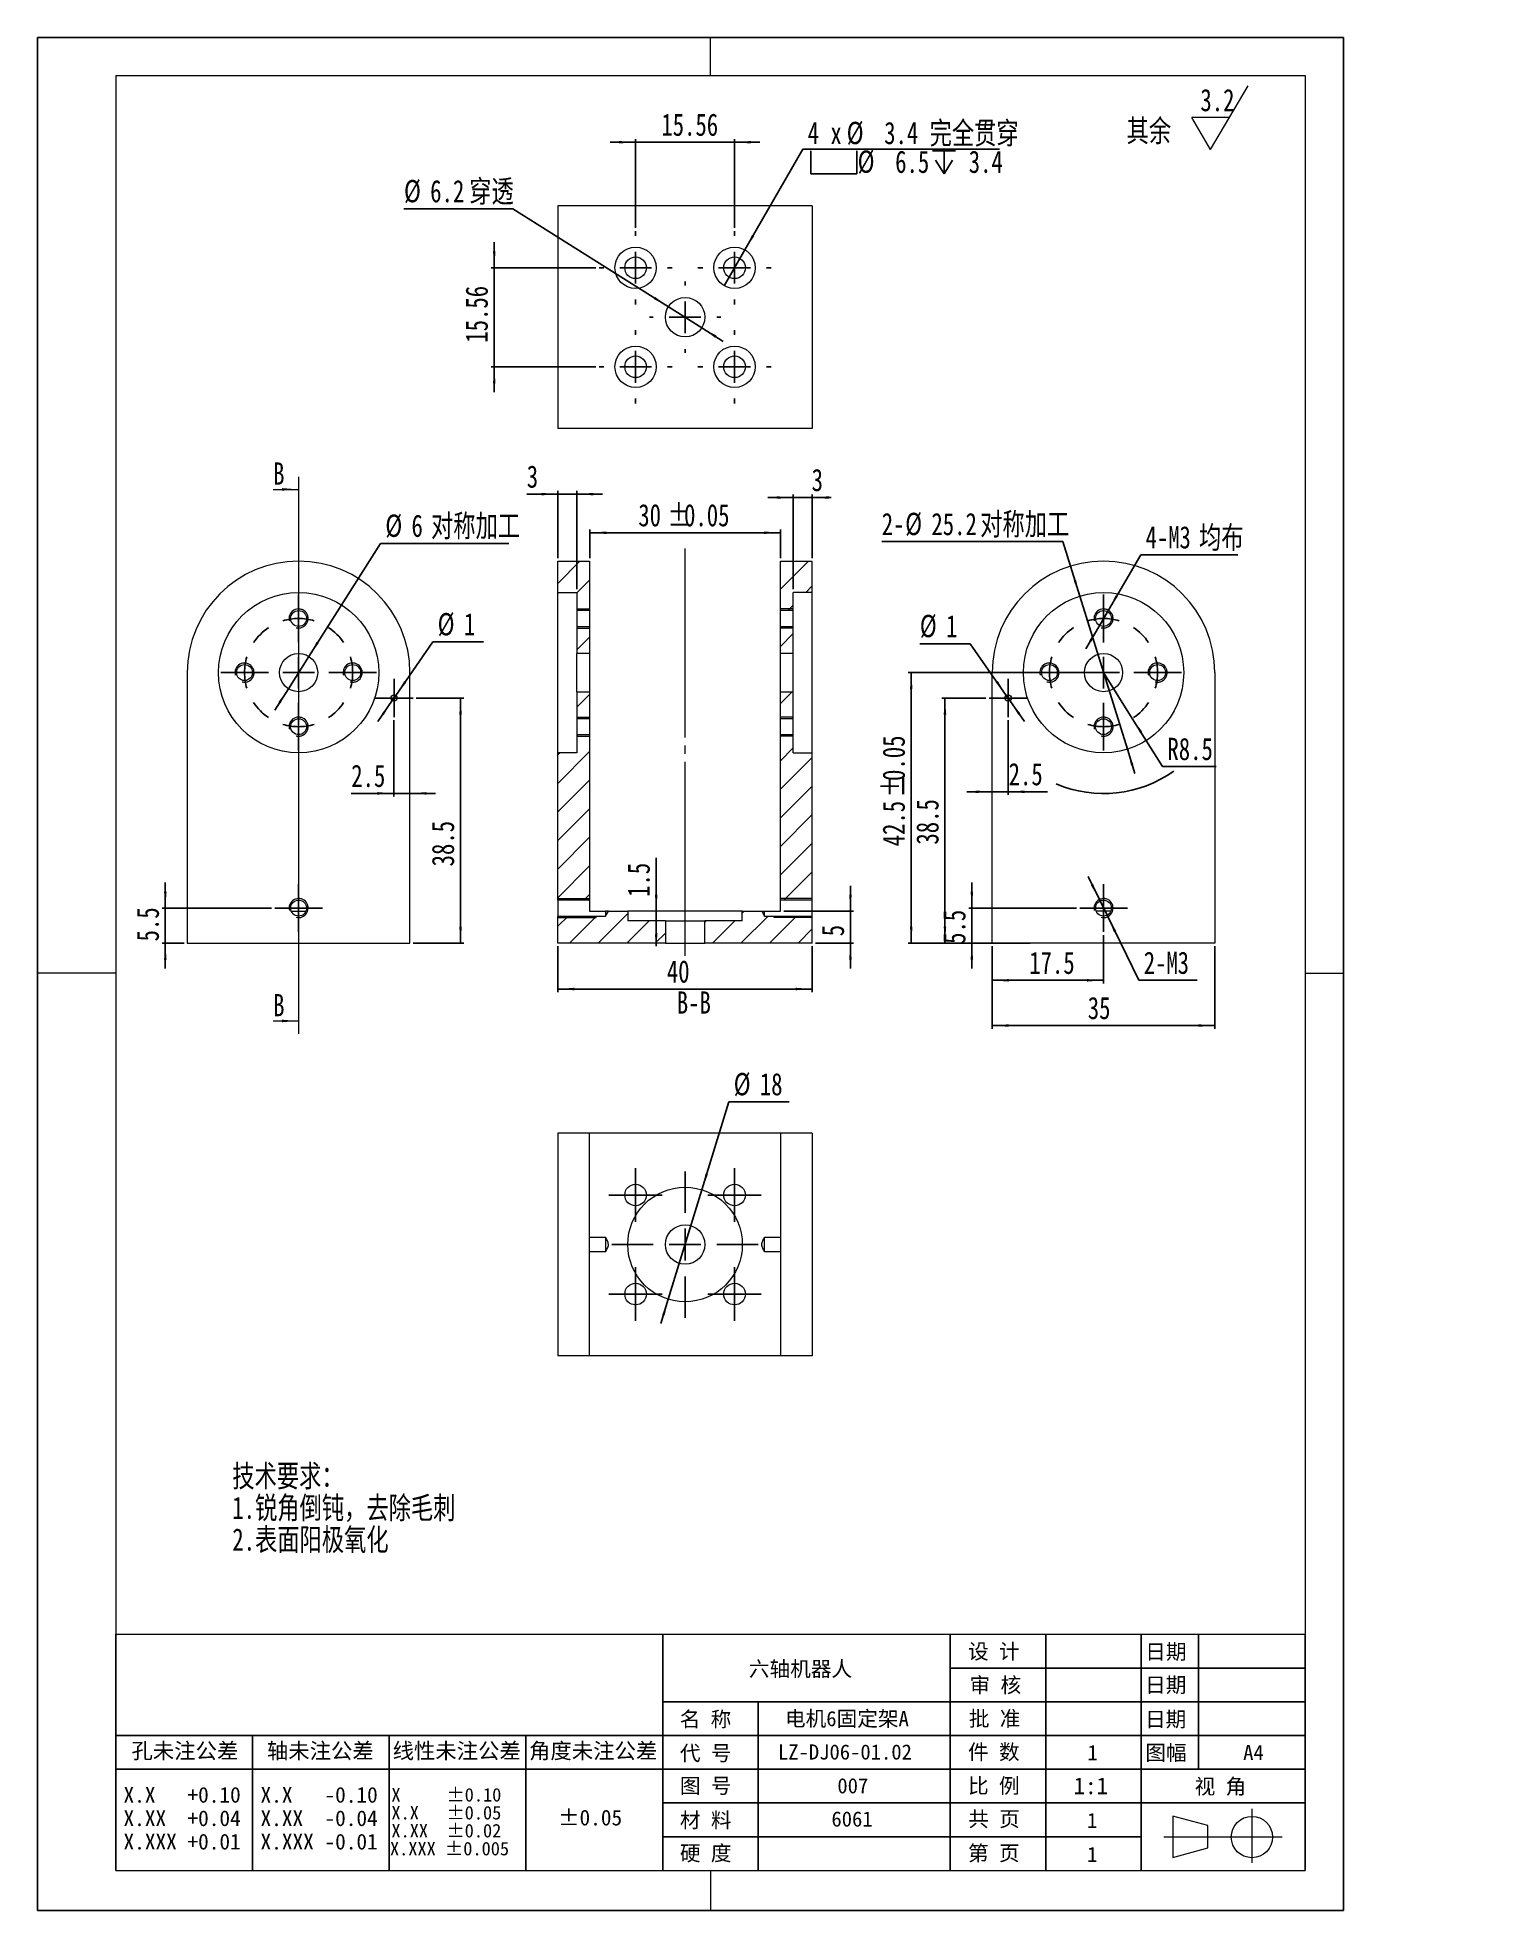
# Model space of a CAD drawing. Header units: millimetres. Extents: x 2 to 230, y 2 to 296.
import ezdxf

# ---------------------------------------------------------------- set-up
doc = ezdxf.new("R2010")
doc.units = ezdxf.units.MM
for name, pattern in [('SLD-中心线', [34.29, 30.48, -1.27, 1.27, -1.27]), ('SLD-实线', [0]), ('SLD-虚线', [1.905, 1.27, -0.635])]:
    doc.linetypes.add(name, pattern=pattern)
for name, color, linetype in [('FORMAT', 7, 'SLD-实线'), ('图框', 7, 'SLD-实线'), ('标注层', 96, 'SLD-实线')]:
    doc.layers.add(name, color=color, linetype=linetype)
doc.layers.add('粗实线', color=7, linetype='SLD-实线', lineweight=15)
doc.styles.add('SLDTEXTSTYLE0', font='HYSWLONGFANGSONG.TTF', dxfattribs={"bigfont": 'bigfont'})
doc.styles.add('SLDTEXTSTYLE1', font='SIMSUN.TTC')
doc.styles.add('SLDTEXTSTYLE2', font='SIMSUN.TTC', dxfattribs={"bigfont": 'bigfont'})
doc.styles.add('SLDTEXTSTYLE3', font='HYSWLONGFANGSONG.TTF')
doc.dimstyles.new('SLDDIMSTYLE0', dxfattribs={"dimtxt": 3.5, "dimasz": 2.6, "dimexe": 0, "dimexo": 0.0625, "dimgap": 0.875, "dimtad": 1, "dimdec": 3, "dimrnd": 1e-09, "dimzin": 12, "dimdsep": 46, "dimtxsty": 'SLDTEXTSTYLE3', "dimsah": 1, "dimcen": 0.09, "dimadec": 0, "dimazin": 3, "dimtfac": 1, "dimtdec": 3, "dimtmove": 0, "dimatfit": 0, "dimfxl": 0, "dimfrac": 2, "dimtolj": 1, "dimtzin": 12, "dimarcsym": 0})
doc.dimstyles.new('SLDDIMSTYLE1', dxfattribs={"dimtxt": 3.5, "dimasz": 2.6, "dimexe": 0, "dimexo": 0.0625, "dimgap": 0.875, "dimtad": 0, "dimtih": 1, "dimtoh": 1, "dimdec": 3, "dimrnd": 1e-09, "dimzin": 12, "dimdsep": 46, "dimtxsty": 'SLDTEXTSTYLE3', "dimsah": 1, "dimcen": 0, "dimadec": 0, "dimazin": 3, "dimtfac": 1, "dimtdec": 3, "dimtmove": 0, "dimatfit": 3, "dimfxl": 0, "dimfrac": 2, "dimtolj": 1, "dimtzin": 12, "dimarcsym": 0})
doc.dimstyles.new('SLDDIMSTYLE2', dxfattribs={"dimtxt": 3.5, "dimasz": 2.6, "dimexe": 0, "dimexo": 0.0625, "dimgap": 0.875, "dimtad": 0, "dimtih": 1, "dimtoh": 1, "dimdec": 3, "dimrnd": 1e-09, "dimzin": 12, "dimdsep": 46, "dimtxsty": 'SLDTEXTSTYLE3', "dimsah": 1, "dimcen": 0, "dimadec": 0, "dimazin": 3, "dimtfac": 1, "dimtdec": 3, "dimtmove": 0, "dimatfit": 3, "dimfxl": 0, "dimfrac": 2, "dimtolj": 1, "dimtzin": 12, "dimarcsym": 0})
doc.dimstyles.new('SLDDIMSTYLE3', dxfattribs={"dimtxt": 3.5, "dimasz": 2.6, "dimexe": 0, "dimexo": 0.0625, "dimgap": 0.875, "dimtad": 1, "dimdec": 3, "dimrnd": 1e-09, "dimzin": 12, "dimdsep": 46, "dimtxsty": 'SLDTEXTSTYLE3', "dimsah": 1, "dimcen": 0.09, "dimadec": 0, "dimazin": 3, "dimtfac": 1, "dimtdec": 3, "dimtofl": 0, "dimtmove": 0, "dimatfit": 3, "dimfxl": 0, "dimfrac": 2, "dimtolj": 1, "dimtzin": 12, "dimarcsym": 0})
doc.dimstyles.new('SLDDIMSTYLE4', dxfattribs={"dimtxt": 3.5, "dimasz": 2.6, "dimexe": 0, "dimexo": 0.0625, "dimgap": 0.875, "dimtad": 0, "dimtih": 1, "dimtoh": 1, "dimdec": 0, "dimrnd": 1e-09, "dimzin": 12, "dimdsep": 46, "dimtxsty": 'SLDTEXTSTYLE3', "dimblk1": 'NONE', "dimsah": 1, "dimcen": 0, "dimadec": 0, "dimazin": 3, "dimtfac": 1, "dimtdec": 3, "dimtmove": 0, "dimatfit": 3, "dimldrblk": 'NONE', "dimfxl": 0, "dimfrac": 2, "dimtolj": 1, "dimtzin": 12, "dimarcsym": 0})
doc.dimstyles.new('SLDDIMSTYLE5', dxfattribs={"dimtxt": 3.5, "dimasz": 2.6, "dimexe": 0, "dimexo": 0.0625, "dimgap": 0.875, "dimtad": 1, "dimrnd": 1e-09, "dimzin": 12, "dimdsep": 46, "dimtxsty": 'SLDTEXTSTYLE3', "dimsah": 1, "dimcen": 0.09, "dimadec": 0, "dimazin": 3, "dimtfac": 1, "dimtmove": 0, "dimatfit": 0, "dimfxl": 0, "dimfrac": 2, "dimtolj": 1, "dimtzin": 12, "dimarcsym": 0})
doc.dimstyles.new('SLDDIMSTYLE6', dxfattribs={"dimtxt": 3.5, "dimasz": 2.6, "dimexe": 0, "dimexo": 0.0625, "dimgap": 0.875, "dimtad": 0, "dimtih": 1, "dimtoh": 1, "dimdec": 3, "dimrnd": 1e-09, "dimzin": 12, "dimdsep": 46, "dimtxsty": 'SLDTEXTSTYLE3', "dimsah": 1, "dimcen": 0, "dimadec": 0, "dimazin": 3, "dimtfac": 1, "dimtdec": 3, "dimtmove": 0, "dimatfit": 3, "dimfxl": 0, "dimfrac": 2, "dimtolj": 1, "dimtzin": 12, "dimarcsym": 0})
doc.dimstyles.new('SLDDIMSTYLE7', dxfattribs={"dimtxt": 3.5, "dimasz": 2.6, "dimexe": 0, "dimexo": 0.0625, "dimgap": 0.875, "dimtad": 0, "dimtih": 1, "dimtoh": 1, "dimdec": 3, "dimrnd": 1e-09, "dimzin": 12, "dimdsep": 46, "dimtxsty": 'SLDTEXTSTYLE3', "dimsah": 1, "dimcen": 0, "dimadec": 0, "dimazin": 3, "dimtfac": 1, "dimtdec": 3, "dimtofl": 0, "dimtmove": 0, "dimatfit": 3, "dimfxl": 0, "dimfrac": 2, "dimtolj": 1, "dimtzin": 12, "dimarcsym": 0})

msp = doc.modelspace()

# ---------------------------------------------------------------- texts
at = {"color": 7, "linetype": 'Continuous', "lineweight": 0}
for s, insert, char_height, attachment_point, style in [('\\M+191B4\\M+1975D', (173.7145, 282.9021), 3.5, 1, 'SLDTEXTSTYLE0'), ('\\M+1985A轴\\M+18AF7\\M+18AED\\M+1906C', (122.4476, 40.6651), 2.38125, 2, 'SLDTEXTSTYLE2'), ('电\\M+18AF76\\M+18CC5\\M+192E8\\M+189CBA', (129.7471, 32.8475), 2.38125, 2, 'SLDTEXTSTYLE2'), ('LZ-DJ06-01.02', (129.437, 27.6058), 2.38125, 2, 'SLDTEXTSTYLE1'), ('1', (168.3701, 27.4994), 2.3813, 2, 'SLDTEXTSTYLE1'), ('007', (130.6772, 22.2983), 2.38125, 2, 'SLDTEXTSTYLE1'), ('6061', (130.5532, 17.0718), 2.38125, 2, 'SLDTEXTSTYLE1')]:
    msp.add_mtext(s, dxfattribs=dict(at, insert=insert, char_height=char_height, attachment_point=attachment_point, style=style))
at = {"color": 7, "linetype": 'Continuous', "char_height": 3.5, "attachment_point": 1, "style": 'SLDTEXTSTYLE3'}
for insert in [(39.5546, 229.026), (39.5546, 145.5041)]:
    msp.add_mtext('B', dxfattribs=dict(at, insert=insert))
at = {"layer": 'FORMAT', "attachment_point": 2}
for s, insert, char_height, style in [('设 计', (152.8441, 43.4064), 2.38125, 'SLDTEXTSTYLE2'), ('\\M+193FA\\M+18AFA', (179.8956, 43.3594), 2.38125, 'SLDTEXTSTYLE2'), ('审 \\M+18A6A', (153.0811, 38.1245), 2.38125, 'SLDTEXTSTYLE2'), ('\\M+193FA\\M+18AFA', (179.8682, 38.1432), 2.38125, 'SLDTEXTSTYLE2'), ('\\M+196BC \\M+18FCC', (107.5225, 32.7564), 2.38125, 'SLDTEXTSTYLE2'), ('\\M+194E1 \\M+18F79', (152.9665, 32.8475), 2.38125, 'SLDTEXTSTYLE2'), ('\\M+193FA\\M+18AFA', (179.8518, 32.751), 2.38125, 'SLDTEXTSTYLE2'), ('\\M+18D45\\M+196A2\\M+1928D\\M+18CF6\\M+18DB7', (25.6761, 27.8303), 2.4625, 'SLDTEXTSTYLE2'), ('轴\\M+196A2\\M+1928D\\M+18CF6\\M+18DB7', (46.9723, 27.8303), 2.4625, 'SLDTEXTSTYLE2'), ('线\\M+190AB\\M+196A2\\M+1928D\\M+18CF6\\M+18DB7', (68.409, 27.8303), 2.4625, 'SLDTEXTSTYLE2'), ('\\M+18A70\\M+19378\\M+196A2\\M+1928D\\M+18CF6\\M+18DB7', (89.8592, 27.8303), 2.4625, 'SLDTEXTSTYLE2'), ('\\M+191E3 \\M+18D86', (107.5525, 27.432), 2.38125, 'SLDTEXTSTYLE2'), ('\\M+18C8F \\M+19094', (152.8441, 27.6058), 2.38125, 'SLDTEXTSTYLE2'), ('图\\M+1959D', (179.9105, 27.4994), 2.38125, 'SLDTEXTSTYLE2'), ('A4', (193.6594, 27.525), 2.38125, 'SLDTEXTSTYLE1'), ('图 \\M+18D86', (107.5525, 22.2983), 2.38125, 'SLDTEXTSTYLE2'), ('\\M+194E4 \\M+197E1', (152.8441, 22.2983), 2.38125, 'SLDTEXTSTYLE2'), ('1:1', (168.0912, 22.4195), 2.64583, 'SLDTEXTSTYLE1'), ('视 \\M+18A70', (188.4613, 22.1909), 2.38125, 'SLDTEXTSTYLE2'), ('±0.05', (89.3904, 17.3378), 2.4625, 'SLDTEXTSTYLE1'), ('\\M+18DDE \\M+197BF', (107.5525, 16.9086), 2.38125, 'SLDTEXTSTYLE2'), ('\\M+18BA4 页', (152.8825, 17.0718), 2.38125, 'SLDTEXTSTYLE2'), ('1', (168.2978, 16.8438), 2.3813, 'SLDTEXTSTYLE1'), ('\\M+18D64 \\M+19378', (107.5525, 11.7136), 2.38125, 'SLDTEXTSTYLE2'), ('\\M+191E6 页', (152.8441, 11.7136), 2.38125, 'SLDTEXTSTYLE2'), ('1', (168.3131, 11.5161), 2.3813, 'SLDTEXTSTYLE1')]:
    msp.add_mtext(s, dxfattribs=dict(at, insert=insert, char_height=char_height, style=style))
at = {"layer": '标注层', "insert": (105.6883, 145.9143), "char_height": 3.5, "attachment_point": 2, "style": 'SLDTEXTSTYLE3'}
msp.add_mtext('B-B', dxfattribs=at)

# ---------------------------------------------------------------- blocks, each defined once
blk = doc.blocks.new('SW_NOTE_0')
at = {"color": 0, "linetype": 'Continuous', "lineweight": 0, "char_height": 3.5, "attachment_point": 1, "style": 'SLDTEXTSTYLE0'}
for s, insert in [('\\M+18B5A术\\M+19776\\M+18B81\\M+18146', (0, 4.51)), ('1.锐\\M+18A70\\M+1937C钝\\M+18143\\M+18B8E\\M+18F9C\\M+196D1\\M+18E68', (0, -0.49)), ('2.\\M+1955C\\M+196CA阳极氧\\M+189BB', (0, -5.49))]:
    blk.add_mtext(s, dxfattribs=dict(at, insert=insert))
blk = doc.blocks.new('SW_NOTE_1')
at = {"layer": 'FORMAT', "color": 0, "char_height": 2.4625, "attachment_point": 2, "style": 'SLDTEXTSTYLE1'}
for s, insert in [('X.X   +0.10', (7.62, 2.87)), ('X.XX  +0.04', (7.62, -0.81)), ('X.XXX +0.01', (7.62, -4.49))]:
    blk.add_mtext(s, dxfattribs=dict(at, insert=insert))
blk = doc.blocks.new('SW_NOTE_2')
at = {"layer": 'FORMAT', "color": 0, "char_height": 2.4625, "attachment_point": 2, "style": 'SLDTEXTSTYLE1'}
for s, insert in [('X.X   -0.10', (7.62, 2.87)), ('X.XX  -0.04', (7.62, -0.81)), ('X.XXX -0.01', (7.62, -4.49))]:
    blk.add_mtext(s, dxfattribs=dict(at, insert=insert))
blk = doc.blocks.new('SW_NOTE_3')
at = {"layer": 'FORMAT', "color": 0, "char_height": 2.1167, "attachment_point": 2, "style": 'SLDTEXTSTYLE1'}
for s, insert in [('X     ±0.10', (7.18, 2.46)), ('X.X   ±0.05', (7.18, -0.36)), (' X.XXX ±0.005', (6.96, -6)), ('X.XX  ±0.02', (7.18, -3.18))]:
    blk.add_mtext(s, dxfattribs=dict(at, insert=insert))
blk = doc.blocks.new('SW_SFSYMBOL_0')
at = {"color": 0, "linetype": 'SLD-实线', "lineweight": 0}
for p, q in [((1.61, -5), (7.51, 5)), ((1.61, -5), (-1.34, 0)), ((4.56, 0), (-1.34, 0))]:
    blk.add_line(p, q, dxfattribs=at)
at = {"color": 0, "linetype": 'Continuous', "lineweight": 0, "insert": (0, 4.51), "char_height": 3.5, "attachment_point": 1, "style": 'SLDTEXTSTYLE3'}
blk.add_mtext('3.2', dxfattribs=at)
blk = doc.blocks.new('_D')
at = {"layer": '标注层'}
for p, q in [((22.6, 159.01), (22.6, 163.01)), ((39.3, 159.01), (22.1, 159.01)), ((22.6, 153.51), (22.6, 159.01)), ((25.55, 153.51), (22.1, 153.51)), ((22.6, 153.51), (22.6, 149.51))]:
    blk.add_line(p, q, dxfattribs=at)
for points in [[(22.6, 159.01), (22.8, 161.61), (22.4, 161.61)], [(22.6, 153.51), (22.4, 150.91), (22.8, 150.91)]]:
    blk.add_solid(points, dxfattribs=at)
at = {"layer": '标注层', "insert": (18.09, 153.77, 0.1), "char_height": 3.5, "attachment_point": 1, "rotation": 90, "style": 'SLDTEXTSTYLE3'}
blk.add_mtext('5.5', dxfattribs=at)
blk = doc.blocks.new('_D_1')
at = {"layer": '标注层'}
for p, q in [((45.16, 198.54), (56.44, 216.31)), ((56.44, 216.31), (76.61, 216.31)), ((41.95, 193.48), (45.16, 198.54)), ((41.95, 193.48), (39.8, 190.1))]:
    blk.add_line(p, q, dxfattribs=at)
for points in [[(45.16, 198.54), (46.72, 200.63), (46.39, 200.84)], [(41.95, 193.48), (40.39, 191.39), (40.72, 191.17)]]:
    blk.add_solid(points, dxfattribs=at)
at = {"layer": '标注层', "char_height": 3.5, "attachment_point": 1}
for s, insert, style in [('%%c', (57.19, 220.84, 0.1), 'SLDTEXTSTYLE3'), ('6', (61.3, 220.83, 0.1), 'SLDTEXTSTYLE3'), ('对\\M+18FCC\\M+189C1\\M+18D48', (64.37, 220.83, 0.1), 'SLDTEXTSTYLE0')]:
    blk.add_mtext(s, dxfattribs=dict(at, insert=insert, style=style))
blk = doc.blocks.new('_D_2')
at = {"layer": '标注层'}
for p, q in [((58.84, 192.42), (64.66, 200.84)), ((64.66, 200.84), (72.6, 200.84)), ((58.27, 191.6), (55.99, 188.31)), ((58.27, 191.6), (58.84, 192.42))]:
    blk.add_line(p, q, dxfattribs=at)
for points in [[(58.84, 192.42), (60.48, 194.44), (60.15, 194.67)], [(58.27, 191.6), (56.63, 189.57), (56.95, 189.35)]]:
    blk.add_solid(points, dxfattribs=at)
at = {"layer": '标注层', "char_height": 3.5, "attachment_point": 1, "style": 'SLDTEXTSTYLE3'}
for s, insert in [('%%c', (65.41, 205.36, 0.1)), ('1', (69.53, 205.35, 0.1))]:
    blk.add_mtext(s, dxfattribs=dict(at, insert=insert))
blk = doc.blocks.new('_D_3')
at = {"layer": '标注层'}
for p, q in [((62.05, 192.01), (69.51, 192.01)), ((69.01, 192.01), (69.01, 153.51)), ((61.55, 153.51), (69.51, 153.51))]:
    blk.add_line(p, q, dxfattribs=at)
for points in [[(69.01, 192.01), (68.81, 189.41), (69.21, 189.41)], [(69.01, 153.51), (69.21, 156.11), (68.81, 156.11)]]:
    blk.add_solid(points, dxfattribs=at)
at = {"layer": '标注层', "insert": (64.49, 165.56, 0.1), "char_height": 3.5, "attachment_point": 1, "rotation": 90, "style": 'SLDTEXTSTYLE3'}
blk.add_mtext('38.5', dxfattribs=at)
blk = doc.blocks.new('_D_4')
at = {"layer": '标注层'}
for p, q in [((58.55, 188.51), (58.55, 176.53)), ((58.55, 177.03), (51.83, 177.03)), ((58.55, 177.03), (61.05, 177.03)), ((61.05, 177.03), (65.05, 177.03))]:
    blk.add_line(p, q, dxfattribs=at)
for points in [[(58.55, 177.03), (55.95, 177.23), (55.95, 176.83)], [(61.05, 177.03), (63.65, 176.83), (63.65, 177.23)]]:
    blk.add_solid(points, dxfattribs=at)
at = {"layer": '标注层', "insert": (51.83, 181.54, 0.1), "char_height": 3.5, "attachment_point": 1, "style": 'SLDTEXTSTYLE3'}
blk.add_mtext('2.5', dxfattribs=at)
blk = doc.blocks.new('SW_CENTERMARKSYMBOL_0')
at = {"layer": '标注层', "color": 0}
for p, q in [((-8.5, 11), (-8.5, 12.25)), ((-8.5, 5), (-8.5, 11)), ((-8.5, 8.5), (-8.5, 11)), ((-8.5, 8.5), (-8.5, 6)), ((-8.5, 6), (-8.5, 4.75)), ((-13.5, 0), (-19.5, 0)), ((-8.5, 0), (-11, 0)), ((-8.5, 0), (-8.5, 2.5)), ((-8.5, 0), (-8.5, -2.5)), ((-8.5, 0), (-6, 0)), ((-2.5, 0), (-3.75, 0)), ((-3.5, 0), (2.5, 0)), ((0, 0), (-2.5, 0)), ((0, 0), (2.5, 0)), ((2.5, 0), (3.75, 0)), ((-19.5, 0), (-20.75, 0)), ((-17, 0), (-19.5, 0)), ((-17, 0), (-14.5, 0)), ((-14.5, 0), (-13.25, 0)), ((-8.5, -6), (-8.5, -4.75)), ((-8.5, -5), (-8.5, -11)), ((-8.5, -8.5), (-8.5, -6)), ((-8.5, -8.5), (-8.5, -11)), ((-8.5, -11), (-8.5, -12.25))]:
    blk.add_line(p, q, dxfattribs=at)
for start, end in [(123.7034, 146.2966), (90, 106.8517), (73.1483, 90), (33.7034, 56.2966), (163.1483, 180), (0, 16.8517), (343.1483, 0), (180, 196.8517), (213.7034, 236.2966), (303.7034, 326.2966), (253.1483, 270), (270, 286.8517)]:
    blk.add_arc((-8.5, 0), 8.5, start, end, dxfattribs=at)
blk = doc.blocks.new('SW_CENTERMARKSYMBOL_1')
at = {"layer": '标注层', "color": 0}
for p, q in [((0, 2.5), (0, 3.75)), ((-2.5, 0), (-3.75, 0)), ((0, 0), (-2.5, 0)), ((0, 0), (0, 2.5)), ((0, 0), (0, -2.5)), ((0, 0), (2.5, 0)), ((2.5, 0), (3.75, 0)), ((0, -2.5), (0, -3.75))]:
    blk.add_line(p, q, dxfattribs=at)
blk = doc.blocks.new('SW_CENTERMARKSYMBOL_2')
at = {"layer": '标注层', "color": 0}
for p, q in [((0, 2.5), (0, 3)), ((-2.5, 0), (-3, 0)), ((0, 0), (-2.5, 0)), ((0, 0), (0, 2.5)), ((0, 0), (0, -2.5)), ((0, 0), (2.5, 0)), ((2.5, 0), (3, 0)), ((0, -2.5), (0, -3))]:
    blk.add_line(p, q, dxfattribs=at)
blk = doc.blocks.new('_D_5')
at = {"layer": '标注层'}
for p, q in [((84.31, 153.01), (84.31, 145.79)), ((124.31, 153.01), (124.31, 145.79)), ((84.31, 146.29), (124.31, 146.29))]:
    blk.add_line(p, q, dxfattribs=at)
for points in [[(84.31, 146.29), (86.91, 146.09), (86.91, 146.49)], [(124.31, 146.29), (121.71, 146.49), (121.71, 146.09)]]:
    blk.add_solid(points, dxfattribs=at)
at = {"layer": '标注层', "insert": (101.44, 150.8, 8.85), "char_height": 3.5, "attachment_point": 1, "style": 'SLDTEXTSTYLE3'}
blk.add_mtext('40', dxfattribs=at)
blk = doc.blocks.new('_D_6')
at = {"layer": '标注层'}
for p, q in [((99.77, 158.51), (99.77, 166.89)), ((99.77, 157.01), (99.77, 158.51)), ((99.77, 157.01), (99.77, 153.01))]:
    blk.add_line(p, q, dxfattribs=at)
for points in [[(99.77, 158.51), (99.97, 161.11), (99.57, 161.11)], [(99.77, 157.01), (99.57, 154.41), (99.97, 154.41)]]:
    blk.add_solid(points, dxfattribs=at)
at = {"layer": '标注层', "insert": (95.26, 160.76, 8.85), "char_height": 3.5, "attachment_point": 1, "rotation": 90, "style": 'SLDTEXTSTYLE3'}
blk.add_mtext('1.5', dxfattribs=at)
blk = doc.blocks.new('_D_7')
at = {"layer": '标注层'}
for p, q in [((89.31, 214.01), (89.31, 218.48)), ((89.31, 217.98), (119.31, 217.98)), ((119.31, 214.01), (119.31, 218.48))]:
    blk.add_line(p, q, dxfattribs=at)
for points in [[(89.31, 217.98), (91.91, 217.78), (91.91, 218.18)], [(119.31, 217.98), (116.71, 218.18), (116.71, 217.78)]]:
    blk.add_solid(points, dxfattribs=at)
at = {"layer": '标注层', "char_height": 3.5, "attachment_point": 1, "style": 'SLDTEXTSTYLE3'}
for s, insert in [('30', (96.95, 222.49, 8.85)), ('%%p', (101.55, 222.5, 8.85)), ('0.05', (104.15, 222.49, 8.85))]:
    blk.add_mtext(s, dxfattribs=dict(at, insert=insert))
blk = doc.blocks.new('_D_8')
at = {"layer": '标注层'}
for p, q in [((121.31, 209.11), (121.31, 224.01)), ((124.31, 214.01), (124.31, 224.01)), ((121.31, 223.51), (117.31, 223.51)), ((121.31, 223.51), (124.31, 223.51)), ((124.31, 223.51), (127.27, 223.51))]:
    blk.add_line(p, q, dxfattribs=at)
for points in [[(121.31, 223.51), (118.71, 223.71), (118.71, 223.31)], [(124.31, 223.51), (126.91, 223.31), (126.91, 223.71)]]:
    blk.add_solid(points, dxfattribs=at)
at = {"layer": '标注层', "insert": (124.2, 228.02, 8.85), "char_height": 3.5, "attachment_point": 1, "style": 'SLDTEXTSTYLE3'}
blk.add_mtext('3', dxfattribs=at)
blk = doc.blocks.new('_D_9')
at = {"layer": '标注层'}
for p, q in [((130.3, 158.51), (130.3, 162.51)), ((119.81, 158.51), (130.8, 158.51)), ((130.3, 158.51), (130.3, 153.51)), ((124.81, 153.51), (130.8, 153.51)), ((130.3, 153.51), (130.3, 149.51))]:
    blk.add_line(p, q, dxfattribs=at)
for points in [[(130.3, 158.51), (130.5, 161.11), (130.1, 161.11)], [(130.3, 153.51), (130.1, 150.91), (130.5, 150.91)]]:
    blk.add_solid(points, dxfattribs=at)
at = {"layer": '标注层', "insert": (125.79, 154.58, 8.85), "char_height": 3.5, "attachment_point": 1, "rotation": 90, "style": 'SLDTEXTSTYLE3'}
blk.add_mtext('5', dxfattribs=at)
blk = doc.blocks.new('_D_10')
at = {"layer": '标注层'}
for p, q in [((84.31, 224.05), (79.42, 224.05)), ((84.31, 214.01), (84.31, 224.55)), ((84.31, 224.05), (87.31, 224.05)), ((87.31, 209.11), (87.31, 224.55)), ((87.31, 224.05), (91.31, 224.05))]:
    blk.add_line(p, q, dxfattribs=at)
for points in [[(84.31, 224.05), (81.71, 224.25), (81.71, 223.85)], [(87.31, 224.05), (89.91, 223.85), (89.91, 224.25)]]:
    blk.add_solid(points, dxfattribs=at)
at = {"layer": '标注层', "insert": (79.42, 228.56, 8.85), "char_height": 3.5, "attachment_point": 1, "style": 'SLDTEXTSTYLE3'}
blk.add_mtext('3', dxfattribs=at)
blk = doc.blocks.new('_D_11')
at = {"layer": '标注层'}
for p, q in [((106.95, 114.75), (111.2, 128.58)), ((111.2, 128.58), (120.66, 128.58)), ((101.66, 97.54), (106.95, 114.75)), ((101.66, 97.54), (100.49, 93.72))]:
    blk.add_line(p, q, dxfattribs=at)
for points in [[(106.95, 114.75), (107.9, 117.17), (107.52, 117.29)], [(101.66, 97.54), (100.71, 95.11), (101.09, 95)]]:
    blk.add_solid(points, dxfattribs=at)
at = {"layer": '标注层', "char_height": 3.5, "attachment_point": 1, "style": 'SLDTEXTSTYLE3'}
for s, insert in [('%%c', (111.95, 133.1, -8.65)), ('18', (116.06, 133.09, -8.65))]:
    blk.add_mtext(s, dxfattribs=dict(at, insert=insert))
blk = doc.blocks.new('SW_CENTERMARKSYMBOL_3')
at = {"layer": '标注层', "color": 0}
for p, q in [((0, 5), (0, 11.5)), ((0, 0), (-2.5, 0)), ((0, 0), (0, 2.5)), ((0, 0), (0, -2.5)), ((0, 0), (2.5, 0)), ((5, 0), (11.5, 0)), ((-5, 0), (-11.5, 0)), ((0, -5), (0, -11.5))]:
    blk.add_line(p, q, dxfattribs=at)
blk = doc.blocks.new('SW_CENTERMARKSYMBOL_4')
at = {"layer": '标注层', "color": 0}
for p, q in [((0, 2.5), (0, 4.2)), ((0, 0), (-2.5, 0)), ((0, 0), (0, 2.5)), ((0, 0), (0, -2.5)), ((0, 0), (2.5, 0)), ((2.5, 0), (4.2, 0)), ((-2.5, 0), (-4.2, 0)), ((0, -2.5), (0, -4.2))]:
    blk.add_line(p, q, dxfattribs=at)
blk = doc.blocks.new('SW_CENTERMARKSYMBOL_5')
at = {"layer": '标注层', "color": 0}
for p, q in [((0, 2.5), (0, 4.2)), ((0, 0), (-2.5, 0)), ((0, 0), (0, 2.5)), ((0, 0), (0, -2.5)), ((0, 0), (2.5, 0)), ((2.5, 0), (4.2, 0)), ((-2.5, 0), (-4.2, 0)), ((0, -2.5), (0, -4.2))]:
    blk.add_line(p, q, dxfattribs=at)
blk = doc.blocks.new('SW_CENTERMARKSYMBOL_6')
at = {"layer": '标注层', "color": 0}
for p, q in [((0, 2.5), (0, 4.2)), ((0, 0), (-2.5, 0)), ((0, 0), (0, 2.5)), ((0, 0), (0, -2.5)), ((0, 0), (2.5, 0)), ((2.5, 0), (4.2, 0)), ((-2.5, 0), (-4.2, 0)), ((0, -2.5), (0, -4.2))]:
    blk.add_line(p, q, dxfattribs=at)
blk = doc.blocks.new('SW_CENTERMARKSYMBOL_7')
at = {"layer": '标注层', "color": 0}
for p, q in [((0, 2.5), (0, 4.2)), ((0, 0), (-2.5, 0)), ((0, 0), (0, 2.5)), ((0, 0), (0, -2.5)), ((0, 0), (2.5, 0)), ((2.5, 0), (4.2, 0)), ((-2.5, 0), (-4.2, 0)), ((0, -2.5), (0, -4.2))]:
    blk.add_line(p, q, dxfattribs=at)
blk = doc.blocks.new('SW_SYMBOL_HOLE_SPOT')
at = {"layer": '标注层', "color": 0}
for p, q in [((0, 875), (0, 75)), ((1600, 75), (1600, 875)), ((0, 75), (1600, 75))]:
    blk.add_line(p, q, dxfattribs=at)
blk = doc.blocks.new('SW_SYMBOL_HOLE_DEPTH')
at = {"layer": '标注层', "color": 0}
for p, q in [((0, 875), (800, 875)), ((400, 875), (400, 75)), ((100, 555), (400, 75)), ((700, 555), (400, 75))]:
    blk.add_line(p, q, dxfattribs=at)
blk = doc.blocks.new('_D_12')
at = {"layer": '标注层'}
for p, q in [((113.71, 262.43), (122.83, 278.24)), ((122.83, 278.24), (153.73, 278.24)), ((110.46, 256.8), (113.71, 262.43))]:
    blk.add_line(p, q, dxfattribs=at)
blk.add_solid([(113.71, 262.43), (115.18, 264.58), (114.83, 264.78)], dxfattribs=at)
at = {"layer": '标注层', "xscale": 0.004511737089201878, "yscale": 0.004511737089201878, "zscale": 0.004511737089201878}
for name, p in [('SW_SYMBOL_HOLE_SPOT', (124.07, 274.03)), ('SW_SYMBOL_HOLE_DEPTH', (143.21, 274.03))]:
    blk.add_blockref(name, p, dxfattribs=at)
at = {"layer": '标注层', "char_height": 3.5, "attachment_point": 1}
for s, insert, style in [('%%c', (129.71, 282.55, 8.85), 'SLDTEXTSTYLE3'), (' 3.4 \\M+18AAE\\M+19153贯\\M+190FA', (133.82, 282.54, 8.85), 'SLDTEXTSTYLE0'), ('4 x ', (123.58, 282.54, 8.85), 'SLDTEXTSTYLE3'), ('%%c', (131.43, 278.04, 8.85), 'SLDTEXTSTYLE3'), (' 6.5 ', (135.55, 278.02, 8.85), 'SLDTEXTSTYLE3'), (' 3.4', (147.11, 278.02, 8.85), 'SLDTEXTSTYLE3')]:
    blk.add_mtext(s, dxfattribs=dict(at, insert=insert, style=style))
blk = doc.blocks.new('_NONE')
blk = doc.blocks.new('_D_13')
at = {"layer": '标注层'}
for p, q in [((96.53, 265.87), (96.53, 279.84)), ((112.08, 265.87), (112.08, 279.84)), ((96.53, 279.34), (92.53, 279.34)), ((96.53, 279.34), (112.08, 279.34)), ((112.08, 279.34), (116.08, 279.34))]:
    blk.add_line(p, q, dxfattribs=at)
for points in [[(96.53, 279.34), (93.93, 279.54), (93.93, 279.14)], [(112.08, 279.34), (114.68, 279.14), (114.68, 279.54)]]:
    blk.add_solid(points, dxfattribs=at)
at = {"layer": '标注层', "insert": (100.58, 283.85, 8.85), "char_height": 3.5, "attachment_point": 1, "style": 'SLDTEXTSTYLE3'}
blk.add_mtext('15.56', dxfattribs=at)
blk = doc.blocks.new('_D_14')
at = {"layer": '标注层'}
for p, q in [((74.31, 259.62), (74.31, 263.62)), ((90.28, 259.62), (73.81, 259.62)), ((74.31, 244.06), (74.31, 259.62)), ((90.28, 244.06), (73.81, 244.06)), ((74.31, 244.06), (74.31, 240.06))]:
    blk.add_line(p, q, dxfattribs=at)
for points in [[(74.31, 259.62), (74.51, 262.22), (74.11, 262.22)], [(74.31, 244.06), (74.11, 241.46), (74.51, 241.46)]]:
    blk.add_solid(points, dxfattribs=at)
at = {"layer": '标注层', "insert": (69.79, 247.84, 8.85), "char_height": 3.5, "attachment_point": 1, "rotation": 90, "style": 'SLDTEXTSTYLE3'}
blk.add_mtext('15.56', dxfattribs=at)
blk = doc.blocks.new('_D_15')
at = {"layer": '标注层'}
for p, q in [((77.24, 268.88), (60.12, 268.88)), ((101.68, 253.49), (77.24, 268.88)), ((106.93, 250.19), (101.68, 253.49)), ((106.93, 250.19), (110.31, 248.05))]:
    blk.add_line(p, q, dxfattribs=at)
for points in [[(101.68, 253.49), (99.59, 255.04), (99.38, 254.71)], [(106.93, 250.19), (109.02, 248.63), (109.24, 248.97)]]:
    blk.add_solid(points, dxfattribs=at)
at = {"layer": '标注层', "char_height": 3.5, "attachment_point": 1}
for s, insert, style in [('\\M+190FA\\M+193A7', (70.37, 273.4, 8.85), 'SLDTEXTSTYLE0'), ('%%c', (60.12, 273.41, 8.85), 'SLDTEXTSTYLE3'), ('6.2', (64.24, 273.4, 8.85), 'SLDTEXTSTYLE3')]:
    blk.add_mtext(s, dxfattribs=dict(at, insert=insert, style=style))
blk = doc.blocks.new('SW_CENTERMARKSYMBOL_8')
at = {"layer": '标注层', "color": 0}
for p, q in [((0, 5), (0, 5.6)), ((-5, 0), (-5.6, 0)), ((0, 0), (-2.5, 0)), ((0, 0), (0, 2.5)), ((0, 0), (0, -2.5)), ((0, 0), (2.5, 0)), ((5, 0), (5.6, 0)), ((0, -5), (0, -5.6))]:
    blk.add_line(p, q, dxfattribs=at)
blk = doc.blocks.new('SW_CENTERMARKSYMBOL_9')
at = {"layer": '标注层', "color": 0}
for p, q in [((0, 5), (0, 5.75)), ((-5, 0), (-5.75, 0)), ((0, 0), (-2.5, 0)), ((0, 0), (0, 2.5)), ((0, 0), (0, -2.5)), ((0, 0), (2.5, 0)), ((5, 0), (5.75, 0)), ((0, -5), (0, -5.75))]:
    blk.add_line(p, q, dxfattribs=at)
blk = doc.blocks.new('SW_CENTERMARKSYMBOL_10')
at = {"layer": '标注层', "color": 0}
for p, q in [((0, 5), (0, 5.75)), ((-5, 0), (-5.75, 0)), ((0, 0), (-2.5, 0)), ((0, 0), (0, 2.5)), ((0, 0), (0, -2.5)), ((0, 0), (2.5, 0)), ((5, 0), (5.75, 0)), ((0, -5), (0, -5.75))]:
    blk.add_line(p, q, dxfattribs=at)
blk = doc.blocks.new('SW_CENTERMARKSYMBOL_11')
at = {"layer": '标注层', "color": 0}
for p, q in [((0, 5), (0, 5.75)), ((-5, 0), (-5.75, 0)), ((0, 0), (-2.5, 0)), ((0, 0), (0, 2.5)), ((0, 0), (0, -2.5)), ((0, 0), (2.5, 0)), ((5, 0), (5.75, 0)), ((0, -5), (0, -5.75))]:
    blk.add_line(p, q, dxfattribs=at)
blk = doc.blocks.new('SW_CENTERMARKSYMBOL_12')
at = {"layer": '标注层', "color": 0}
for p, q in [((0, 5), (0, 5.75)), ((-5, 0), (-5.75, 0)), ((0, 0), (-2.5, 0)), ((0, 0), (0, 2.5)), ((0, 0), (0, -2.5)), ((0, 0), (2.5, 0)), ((5, 0), (5.75, 0)), ((0, -5), (0, -5.75))]:
    blk.add_line(p, q, dxfattribs=at)
blk = doc.blocks.new('_D_16')
at = {"layer": '标注层'}
for p, q in [((149.39, 159.01), (149.39, 163.01)), ((165.84, 159.01), (148.89, 159.01)), ((149.39, 159.01), (149.39, 153.51)), ((152.09, 153.51), (148.89, 153.51)), ((149.39, 153.51), (149.39, 149.51))]:
    blk.add_line(p, q, dxfattribs=at)
for points in [[(149.39, 159.01), (149.59, 161.61), (149.19, 161.61)], [(149.39, 153.51), (149.19, 150.91), (149.59, 150.91)]]:
    blk.add_solid(points, dxfattribs=at)
at = {"layer": '标注层', "insert": (144.88, 153.38, 0.1), "char_height": 3.5, "attachment_point": 1, "rotation": 90, "style": 'SLDTEXTSTYLE3'}
blk.add_mtext('5.5', dxfattribs=at)
blk = doc.blocks.new('_D_17')
at = {"layer": '标注层'}
for p, q in [((170.09, 154.76), (170.09, 147.16)), ((152.59, 153.01), (152.59, 147.16)), ((152.59, 147.66), (170.09, 147.66))]:
    blk.add_line(p, q, dxfattribs=at)
for points in [[(152.59, 147.66), (155.19, 147.46), (155.19, 147.86)], [(170.09, 147.66), (167.49, 147.86), (167.49, 147.46)]]:
    blk.add_solid(points, dxfattribs=at)
at = {"layer": '标注层', "insert": (158.41, 152.17, 0.1), "char_height": 3.5, "attachment_point": 1, "style": 'SLDTEXTSTYLE3'}
blk.add_mtext('17.5', dxfattribs=at)
blk = doc.blocks.new('_D_18')
at = {"layer": '标注层'}
for p, q in [((152.59, 153.01), (152.59, 140.05)), ((187.59, 153.01), (187.59, 140.05)), ((152.59, 140.55), (187.59, 140.55))]:
    blk.add_line(p, q, dxfattribs=at)
for points in [[(152.59, 140.55), (155.19, 140.35), (155.19, 140.75)], [(187.59, 140.55), (184.99, 140.75), (184.99, 140.35)]]:
    blk.add_solid(points, dxfattribs=at)
at = {"layer": '标注层', "insert": (167.61, 145.06, 0.1), "char_height": 3.5, "attachment_point": 1, "style": 'SLDTEXTSTYLE3'}
blk.add_mtext('35', dxfattribs=at)
blk = doc.blocks.new('_D_19')
at = {"layer": '标注层'}
for p, q in [((170.85, 205.8), (175.95, 214.51)), ((175.95, 214.51), (191.22, 214.51)), ((169.33, 203.21), (167.31, 199.76)), ((169.33, 203.21), (170.85, 205.8))]:
    blk.add_line(p, q, dxfattribs=at)
for points in [[(170.85, 205.8), (172.33, 207.95), (171.99, 208.15)], [(169.33, 203.21), (167.84, 201.07), (168.19, 200.87)]]:
    blk.add_solid(points, dxfattribs=at)
at = {"layer": '标注层', "char_height": 3.5, "attachment_point": 1}
for s, insert, style in [('4-M', (176.7, 219.02, 0.1), 'SLDTEXTSTYLE3'), ('3', (182.02, 219.02, 0.1), 'SLDTEXTSTYLE3'), ('\\M+18BCF\\M+1957A', (185.09, 219.02, 0.1), 'SLDTEXTSTYLE0')]:
    blk.add_mtext(s, dxfattribs=dict(at, insert=insert, style=style))
blk = doc.blocks.new('_D_20')
at = {"layer": '标注层'}
for p, q in [((170.09, 196.01), (174.61, 188.81)), ((174.61, 188.81), (179.38, 181.24)), ((179.38, 181.24), (187.79, 181.24))]:
    blk.add_line(p, q, dxfattribs=at)
blk.add_arc((170.09, 196.01), 19.01, 246.891, 305.5448, dxfattribs=at)
blk.add_solid([(174.61, 188.81), (175.83, 186.51), (176.17, 186.72)], dxfattribs=at)
at = {"layer": '标注层', "insert": (180.13, 185.76, 0.1), "char_height": 3.5, "attachment_point": 1, "style": 'SLDTEXTSTYLE3'}
blk.add_mtext('R8.5', dxfattribs=at)
blk = doc.blocks.new('_D_21')
at = {"layer": '标注层'}
for p, q in [((169.59, 196.01), (139.36, 196.01)), ((139.86, 153.51), (139.86, 196.01)), ((158.56, 153.51), (139.36, 153.51))]:
    blk.add_line(p, q, dxfattribs=at)
for points in [[(139.86, 196.01), (139.66, 193.41), (140.06, 193.41)], [(139.86, 153.51), (140.06, 156.11), (139.66, 156.11)]]:
    blk.add_solid(points, dxfattribs=at)
at = {"layer": '标注层', "char_height": 3.5, "attachment_point": 1, "rotation": 90, "style": 'SLDTEXTSTYLE3'}
for s, insert in [('0.05', (135.35, 178.98, 0.1)), ('%%p', (135.34, 176.38, 0.1)), ('42.5', (135.35, 168.71, 0.1))]:
    blk.add_mtext(s, dxfattribs=dict(at, insert=insert))
blk = doc.blocks.new('_D_22')
at = {"layer": '标注层'}
for p, q in [((163.69, 216.59), (135.22, 216.59)), ((166.35, 208.04), (163.69, 216.59)), ((173.83, 183.98), (166.35, 208.04)), ((173.83, 183.98), (175.01, 180.16))]:
    blk.add_line(p, q, dxfattribs=at)
for points in [[(166.35, 208.04), (165.77, 210.58), (165.39, 210.46)], [(173.83, 183.98), (174.41, 181.43), (174.79, 181.55)]]:
    blk.add_solid(points, dxfattribs=at)
at = {"layer": '标注层', "char_height": 3.5, "attachment_point": 1}
for s, insert, style in [('2-', (135.22, 221.1, 0.1), 'SLDTEXTSTYLE3'), ('%%c', (138.91, 221.12, 0.1), 'SLDTEXTSTYLE3'), ('25.2', (143.03, 221.1, 0.1), 'SLDTEXTSTYLE3'), ('对\\M+18FCC\\M+189C1\\M+18D48', (150.7, 221.1, 0.1), 'SLDTEXTSTYLE0')]:
    blk.add_mtext(s, dxfattribs=dict(at, insert=insert, style=style))
blk = doc.blocks.new('_D_23')
at = {"layer": '标注层'}
for p, q in [((169.43, 160.35), (167.66, 163.95)), ((169.43, 160.35), (170.75, 157.66)), ((170.75, 157.66), (175.66, 147.66)), ((175.66, 147.66), (184.8, 147.66))]:
    blk.add_line(p, q, dxfattribs=at)
for points in [[(169.43, 160.35), (168.46, 162.78), (168.1, 162.6)], [(170.75, 157.66), (171.72, 155.24), (172.07, 155.42)]]:
    blk.add_solid(points, dxfattribs=at)
at = {"layer": '标注层', "char_height": 3.5, "attachment_point": 1, "style": 'SLDTEXTSTYLE3'}
for s, insert in [('2-M', (176.41, 152.17, 0.1)), ('3', (181.74, 152.17, 0.1))]:
    blk.add_mtext(s, dxfattribs=dict(at, insert=insert))
blk = doc.blocks.new('_D_24')
at = {"layer": '标注层'}
for p, q in [((151.59, 192.01), (144.66, 192.01)), ((145.16, 192.01), (145.16, 153.51)), ((152.09, 153.51), (144.66, 153.51))]:
    blk.add_line(p, q, dxfattribs=at)
for points in [[(145.16, 192.01), (144.96, 189.41), (145.36, 189.41)], [(145.16, 153.51), (145.36, 156.11), (144.96, 156.11)]]:
    blk.add_solid(points, dxfattribs=at)
at = {"layer": '标注层', "insert": (140.65, 168.98, 0.1), "char_height": 3.5, "attachment_point": 1, "rotation": 90, "style": 'SLDTEXTSTYLE3'}
blk.add_mtext('38.5', dxfattribs=at)
blk = doc.blocks.new('_D_25')
at = {"layer": '标注层'}
for p, q in [((155.09, 188.51), (155.09, 176.78)), ((152.59, 177.28), (148.59, 177.28)), ((155.09, 177.28), (152.59, 177.28)), ((155.09, 177.28), (161.3, 177.28))]:
    blk.add_line(p, q, dxfattribs=at)
for points in [[(152.59, 177.28), (149.99, 177.48), (149.99, 177.08)], [(155.09, 177.28), (157.69, 177.08), (157.69, 177.48)]]:
    blk.add_solid(points, dxfattribs=at)
at = {"layer": '标注层', "insert": (155.17, 181.8, 0.1), "char_height": 3.5, "attachment_point": 1, "style": 'SLDTEXTSTYLE3'}
blk.add_mtext('2.5', dxfattribs=at)
blk = doc.blocks.new('_D_26')
at = {"layer": '标注层'}
for p, q in [((149.14, 200.55), (141.21, 200.55)), ((154.8, 192.42), (149.14, 200.55)), ((155.37, 191.6), (154.8, 192.42)), ((155.37, 191.6), (157.66, 188.31))]:
    blk.add_line(p, q, dxfattribs=at)
for points in [[(154.8, 192.42), (153.48, 194.67), (153.15, 194.44)], [(155.37, 191.6), (156.69, 189.35), (157.02, 189.58)]]:
    blk.add_solid(points, dxfattribs=at)
at = {"layer": '标注层', "char_height": 3.5, "attachment_point": 1, "style": 'SLDTEXTSTYLE3'}
for s, insert in [('%%c', (141.21, 205.08, 0.1)), ('1', (145.33, 205.06, 0.1))]:
    blk.add_mtext(s, dxfattribs=dict(at, insert=insert))
blk = doc.blocks.new('SW_CENTERMARKSYMBOL_13')
at = {"layer": '标注层', "color": 0}
for p, q in [((8.5, 11), (8.5, 12.25)), ((8.5, 5), (8.5, 11)), ((8.5, 8.5), (8.5, 11)), ((8.5, 8.5), (8.5, 6)), ((8.5, 6), (8.5, 4.75)), ((-2.5, 0), (-3.75, 0)), ((0, 0), (-2.5, 0)), ((3.5, 0), (-2.5, 0)), ((0, 0), (2.5, 0)), ((2.5, 0), (3.75, 0)), ((8.5, 0), (6, 0)), ((8.5, 0), (8.5, 2.5)), ((8.5, 0), (11, 0)), ((8.5, 0), (8.5, -2.5)), ((13.5, 0), (19.5, 0)), ((14.5, 0), (13.25, 0)), ((17, 0), (14.5, 0)), ((17, 0), (19.5, 0)), ((19.5, 0), (20.75, 0)), ((8.5, -6), (8.5, -4.75)), ((8.5, -5), (8.5, -11)), ((8.5, -8.5), (8.5, -6)), ((8.5, -8.5), (8.5, -11)), ((8.5, -11), (8.5, -12.25))]:
    blk.add_line(p, q, dxfattribs=at)
for start, end in [(123.7034, 146.2966), (90, 106.8517), (73.1483, 90), (33.7034, 56.2966), (163.1483, 180), (180, 196.8517), (360, 16.8517), (343.1483, 360), (213.7034, 236.2966), (303.7034, 326.2966), (253.1483, 270), (270, 286.8517)]:
    blk.add_arc((8.5, 0), 8.5, start, end, dxfattribs=at)
blk = doc.blocks.new('SW_CENTERMARKSYMBOL_14')
at = {"layer": '标注层', "color": 0}
for p, q in [((0, 2.5), (0, 3.75)), ((-2.5, 0), (-3.75, 0)), ((0, 0), (-2.5, 0)), ((0, 0), (0, 2.5)), ((0, 0), (2.5, 0)), ((0, 0), (0, -2.5)), ((2.5, 0), (3.75, 0)), ((0, -2.5), (0, -3.75))]:
    blk.add_line(p, q, dxfattribs=at)
blk = doc.blocks.new('SW_CENTERMARKSYMBOL_15')
at = {"layer": '标注层', "color": 0}
for p, q in [((0, 2.5), (0, 3)), ((-2.5, 0), (-3, 0)), ((0, 0), (-2.5, 0)), ((0, 0), (0, 2.5)), ((0, 0), (2.5, 0)), ((0, 0), (0, -2.5)), ((2.5, 0), (3, 0)), ((0, -2.5), (0, -3))]:
    blk.add_line(p, q, dxfattribs=at)

# ---------------------------------------------------------------- dimensions: what is measured, and where the dimension line sits
at = {"layer": '标注层'}
for base, p1, p2, dimstyle, picture, middle in [((112.0847, 279.338), (96.5284, 265.3662), (112.0847, 265.3662), 'SLDDIMSTYLE5', '_D_13', (105.1817, 279.338)), ((87.3066, 224.0492), (84.3066, 213.5082), (87.3066, 208.6082), 'SLDDIMSTYLE0', '_D_10', (80.9571, 224.0492)), ((124.3066, 223.5082), (121.3066, 208.6082), (124.3066, 213.5082), 'SLDDIMSTYLE0', '_D_8', (125.7355, 223.5082)), ((61.0546, 177.0273), (58.5546, 189.0082), (61.0546, 196.0082), 'SLDDIMSTYLE0', '_D_4', (54.8942, 177.0273)), ((152.5882, 177.2834), (155.0882, 189.0082), (152.5882, 196.0082), 'SLDDIMSTYLE0', '_D_25', (158.2358, 177.2834)), ((124.3066, 146.2873), (84.3066, 153.5082), (124.3066, 153.5082), 'SLDDIMSTYLE3', '_D_5', (103.7443, 146.2873)), ((170.0882, 147.6625), (152.5882, 153.5082), (170.0882, 155.2582), 'SLDDIMSTYLE3', '_D_17', (162.2392, 147.6625)), ((187.5882, 140.546), (152.5882, 153.5082), (187.5882, 153.5082), 'SLDDIMSTYLE3', '_D_18', (169.9102, 140.546))]:
    dim = msp.add_linear_dim(base=base, p1=p1, p2=p2, dimstyle=dimstyle, dxfattribs=at)
    dim.commit()
    dim.dimension.update_dxf_attribs({"geometry": picture, "text_midpoint": middle, "dimtype": 160})
for p1, p2, text, dimstyle, picture, middle in [((110.4607, 256.801), (113.7088, 262.4313), '<> x %%c 3.4 完全贯穿\\P{\\fGDT;v}%%c 6.5 {\\fGDT;x} 3.4\\P', 'SLDDIMSTYLE4', '_D_12', (138.6571, 278.0267)), ((170.8461, 205.8026), (169.3302, 203.2137), '4-M<>均布', 'SLDDIMSTYLE6', '_D_19', (183.9587, 216.6783)), ((170.7493, 157.6617), (169.427, 160.3546), '2-M<>', 'SLDDIMSTYLE6', '_D_23', (180.6066, 149.8282))]:
    dim = msp.add_diameter_dim_2p(p1=p1, p2=p2, text=text, dimstyle=dimstyle, override={"dimpost": '<>'}, dxfattribs=at)
    dim.commit()
    dim.dimension.update_dxf_attribs({"geometry": picture, "text_midpoint": middle, "dimtype": 163})
for p1, p2, text, picture, middle in [((101.6834, 253.49), (106.9297, 250.186), '<>穿透', '_D_15', (68.3066, 271.5697)), ((45.1619, 198.5413), (41.9474, 193.475), '<>对称加工', '_D_1', (66.8998, 218.9996)), ((166.3495, 208.0407), (173.8268, 183.9756), '2-<>对称加工', '_D_22', (149.08, 219.2767))]:
    dim = msp.add_diameter_dim_2p(p1=p1, p2=p2, text=text, dimstyle='SLDDIMSTYLE1', dxfattribs=at)
    dim.commit()
    dim.dimension.update_dxf_attribs({"geometry": picture, "text_midpoint": middle, "dimtype": 163})
for base, p1, p2, dimstyle, picture, middle in [((74.3066, 259.6162), (90.7784, 244.0598), (90.7784, 259.6162), 'SLDDIMSTYLE5', '_D_14', (74.3066, 252.4432)), ((69.0053, 153.5082), (61.5546, 192.0082), (61.0546, 153.5082), 'SLDDIMSTYLE3', '_D_3', (69.0053, 169.392)), ((145.1581, 153.5082), (152.0882, 192.0082), (152.5882, 153.5082), 'SLDDIMSTYLE3', '_D_24', (145.1581, 172.8153)), ((99.7691, 158.5082), (95.3066, 157.0082), (89.3066, 158.5082), 'SLDDIMSTYLE0', '_D_6', (99.7691, 163.8251)), ((22.6031, 159.0082), (26.0546, 153.5082), (39.8046, 159.0082), 'SLDDIMSTYLE0', '_D', (22.6031, 156.8396)), ((130.3003, 153.5082), (119.3066, 158.5082), (124.3066, 153.5082), 'SLDDIMSTYLE0', '_D_9', (130.3003, 156.1174)), ((149.3926, 153.5082), (166.3382, 159.0082), (152.5882, 153.5082), 'SLDDIMSTYLE0', '_D_16', (149.3926, 156.4426))]:
    dim = msp.add_linear_dim(base=base, p1=p1, p2=p2, angle=90, dimstyle=dimstyle, dxfattribs=at)
    dim.commit()
    dim.dimension.update_dxf_attribs({"geometry": picture, "text_midpoint": middle, "dimtype": 160})
dim = msp.add_linear_dim(base=(119.3066, 217.9777), p1=(89.3066, 213.5082), p2=(119.3066, 213.5082), text='<>%%p0.05', dimstyle='SLDDIMSTYLE3', dxfattribs=at)
dim.commit()
dim.dimension.update_dxf_attribs({"geometry": '_D_7', "text_midpoint": (103.6174, 217.9777), "dimtype": 160})
for p1, p2, dimstyle, picture, middle in [((58.8392, 192.4193), (58.2701, 191.597), 'SLDDIMSTYLE2', '_D_2', (69.0053, 203.5217)), ((154.8025, 192.4186), (155.3738, 191.5978), 'SLDDIMSTYLE2', '_D_26', (144.8035, 203.2341)), ((106.9494, 114.7474), (101.6637, 97.5409), 'SLDDIMSTYLE1', '_D_11', (116.3041, 131.2611))]:
    dim = msp.add_diameter_dim_2p(p1=p1, p2=p2, dimstyle=dimstyle, dxfattribs=at)
    dim.commit()
    dim.dimension.update_dxf_attribs({"geometry": picture, "text_midpoint": middle, "dimtype": 163})
dim = msp.add_linear_dim(base=(139.8627, 196.0082), p1=(159.06, 153.5082), p2=(170.0882, 196.0082), angle=90, text='<>%%p0.05', dimstyle='SLDDIMSTYLE3', dxfattribs=at)
dim.commit()
dim.dimension.update_dxf_attribs({"geometry": '_D_21', "text_midpoint": (139.8627, 176.918), "dimtype": 160})
dim = msp.add_radius_dim(center=(170.0882, 196.0082), mpoint=(174.6149, 188.8138), dimstyle='SLDDIMSTYLE7', dxfattribs=at)
dim.commit()
dim.dimension.update_dxf_attribs({"geometry": '_D_20', "text_midpoint": (183.9587, 183.4092), "dimtype": 164})

# ---------------------------------------------------------------- hatches: boundary and pattern name
at = {"linetype": 'SLD-实线', "lineweight": 0}
h = msp.add_hatch(dxfattribs=at)
h.set_pattern_fill('ANSI31', style=0)
h.paths.add_polyline_path([(84.3066, 213.5082), (84.3066, 208.6082), (87.3066, 208.6082), (87.3066, 205.7582), (89.3066, 205.7582), (89.3066, 213.5082)], flags=0)
h = msp.add_hatch(dxfattribs=at)
h.set_pattern_fill('ANSI31', style=0)
h.paths.add_polyline_path([(124.3066, 213.5082), (119.3066, 213.5082), (119.3066, 205.7582), (121.3066, 205.7582), (121.3066, 208.6082), (124.3066, 208.6082)], flags=0)
h = msp.add_hatch(dxfattribs=at)
h.set_pattern_fill('ANSI31', style=0)
h.paths.add_polyline_path([(87.3066, 199.0082), (89.3066, 199.0082), (89.3066, 203.2582), (87.3066, 203.2582)], flags=0)
h = msp.add_hatch(dxfattribs=at)
h.set_pattern_fill('ANSI31', style=0)
h.paths.add_polyline_path([(119.3066, 199.0082), (121.3066, 199.0082), (121.3066, 203.2582), (119.3066, 203.2582)], flags=0)
h = msp.add_hatch(dxfattribs=at)
h.set_pattern_fill('ANSI31', style=0)
h.paths.add_polyline_path([(89.3066, 193.0082), (87.3066, 193.0082), (87.3066, 188.7582), (89.3066, 188.7582)], flags=0)
h = msp.add_hatch(dxfattribs=at)
h.set_pattern_fill('ANSI31', style=0)
h.paths.add_polyline_path([(121.3066, 193.0082), (119.3066, 193.0082), (119.3066, 188.7582), (121.3066, 188.7582)], flags=0)
h = msp.add_hatch(dxfattribs=at)
h.set_pattern_fill('ANSI31', style=0)
h.paths.add_polyline_path([(89.3066, 186.2582), (87.3066, 186.2582), (87.3066, 183.4082), (84.3066, 183.4082), (84.3066, 160.2582), (89.3066, 160.2582)], flags=0)
h = msp.add_hatch(dxfattribs=at)
h.set_pattern_fill('ANSI31', style=0)
h.paths.add_polyline_path([(124.3066, 183.4082), (121.3066, 183.4082), (121.3066, 186.2582), (119.3066, 186.2582), (119.3066, 160.2582), (124.3066, 160.2582)], flags=0)
h = msp.add_hatch(dxfattribs=at)
h.set_pattern_fill('ANSI31', style=0)
h.paths.add_polyline_path([(101.2066, 153.5082), (101.2066, 157.0082), (95.3066, 157.0082), (95.3066, 158.5082), (92.2572, 158.5082), (91.8066, 157.7582), (84.3066, 157.7582), (84.3066, 153.5082)], flags=0)
h = msp.add_hatch(dxfattribs=at)
h.set_pattern_fill('ANSI31', style=0)
h.paths.add_polyline_path([(113.3066, 158.5082), (113.3066, 157.0082), (107.4066, 157.0082), (107.4066, 153.5082), (124.3066, 153.5082), (124.3066, 157.7582), (116.8066, 157.7582), (116.3559, 158.5082)], flags=0)

# ---------------------------------------------------------------- linework, layer by layer
at = {"color": 7, "linetype": 'SLD-实线', "lineweight": 15}
for p, q in [((124.3066, 269.338), (84.3066, 269.338)), ((84.3066, 269.338), (84.3066, 234.338)), ((124.3066, 269.338), (124.3066, 234.338)), ((124.3066, 234.338), (84.3066, 234.338)), ((84.3066, 213.5082), (89.3066, 213.5082)), ((84.3066, 208.6082), (84.3066, 213.5082)), ((89.3066, 213.5082), (89.3066, 205.7582)), ((119.3066, 213.5082), (124.3066, 213.5082)), ((119.3066, 205.7582), (119.3066, 213.5082)), ((124.3066, 208.6082), (124.3066, 213.5082)), ((84.3066, 208.6082), (87.3066, 208.6082)), ((84.3066, 183.4082), (84.3066, 208.6082)), ((87.3066, 208.6082), (87.3066, 205.7582)), ((124.3066, 208.6082), (121.3066, 208.6082)), ((121.3066, 205.7582), (121.3066, 208.6082)), ((124.3066, 183.4082), (124.3066, 208.6082)), ((89.3066, 205.7582), (87.3066, 205.7582)), ((87.3066, 205.7582), (87.3066, 203.2582)), ((87.3066, 203.2582), (89.3066, 203.2582)), ((87.3066, 203.2582), (87.3066, 199.0082)), ((89.3066, 205.7582), (89.3066, 203.2582)), ((89.3066, 203.2582), (89.3066, 199.0082)), ((121.3066, 205.7582), (119.3066, 205.7582)), ((119.3066, 203.2582), (119.3066, 205.7582)), ((119.3066, 203.2582), (121.3066, 203.2582)), ((119.3066, 199.0082), (119.3066, 203.2582)), ((121.3066, 203.2582), (121.3066, 205.7582)), ((121.3066, 199.0082), (121.3066, 203.2582)), ((89.3066, 199.0082), (87.3066, 199.0082)), ((87.3066, 193.0082), (87.3066, 199.0082)), ((89.3066, 199.0082), (89.3066, 193.0082)), ((121.3066, 199.0082), (119.3066, 199.0082)), ((119.3066, 193.0082), (119.3066, 199.0082)), ((121.3066, 193.0082), (121.3066, 199.0082)), ((26.0546, 196.0082), (26.0546, 153.5082)), ((61.0546, 153.5082), (61.0546, 196.0082)), ((152.5882, 153.5082), (152.5882, 196.0082)), ((187.5882, 196.0082), (187.5882, 153.5082)), ((87.3066, 193.0082), (89.3066, 193.0082)), ((87.3066, 193.0082), (87.3066, 188.7582)), ((89.3066, 193.0082), (89.3066, 188.7582)), ((119.3066, 188.7582), (119.3066, 193.0082)), ((119.3066, 193.0082), (121.3066, 193.0082)), ((121.3066, 188.7582), (121.3066, 193.0082)), ((89.3066, 188.7582), (87.3066, 188.7582)), ((87.3066, 188.7582), (87.3066, 186.2582)), ((89.3066, 188.7582), (89.3066, 186.2582)), ((121.3066, 188.7582), (119.3066, 188.7582)), ((119.3066, 186.2582), (119.3066, 188.7582)), ((121.3066, 186.2582), (121.3066, 188.7582)), ((87.3066, 186.2582), (87.3066, 183.4082)), ((87.3066, 186.2582), (89.3066, 186.2582)), ((89.3066, 186.2582), (89.3066, 160.2582)), ((119.3066, 186.2582), (121.3066, 186.2582)), ((119.3066, 160.2582), (119.3066, 186.2582)), ((121.3066, 183.4082), (121.3066, 186.2582)), ((87.3066, 183.4082), (84.3066, 183.4082)), ((84.3066, 160.2582), (84.3066, 183.4082)), ((121.3066, 183.4082), (124.3066, 183.4082)), ((124.3066, 160.2582), (124.3066, 183.4082)), ((89.3066, 160.2582), (84.3066, 160.2582)), ((84.3066, 160.2582), (84.3066, 157.7582)), ((89.3066, 160.2582), (89.3066, 158.5082)), ((119.3066, 158.5082), (119.3066, 160.2582)), ((124.3066, 160.2582), (119.3066, 160.2582)), ((124.3066, 157.7582), (124.3066, 160.2582)), ((84.3066, 157.7582), (91.8066, 157.7582)), ((84.3066, 153.5082), (84.3066, 157.7582)), ((89.3066, 158.5082), (91.8066, 158.5082)), ((91.8066, 157.7582), (92.2572, 158.5082)), ((91.8066, 158.5082), (91.8066, 157.7582)), ((92.2572, 158.5082), (95.3066, 158.5082)), ((95.3066, 158.5082), (95.3066, 157.0082)), ((113.3066, 158.5082), (95.3066, 158.5082)), ((101.2066, 157.0082), (95.3066, 157.0082)), ((101.2066, 157.0082), (101.2066, 153.5082)), ((101.2066, 157.0082), (107.4066, 157.0082)), ((107.4066, 153.5082), (107.4066, 157.0082)), ((113.3066, 157.0082), (107.4066, 157.0082)), ((113.3066, 157.0082), (113.3066, 158.5082)), ((113.3066, 158.5082), (116.3559, 158.5082)), ((116.3559, 158.5082), (116.8066, 157.7582)), ((116.8066, 157.7582), (116.8066, 158.5082)), ((116.8066, 158.5082), (119.3066, 158.5082)), ((116.8066, 157.7582), (124.3066, 157.7582)), ((124.3066, 153.5082), (124.3066, 157.7582)), ((26.0546, 153.5082), (61.0546, 153.5082)), ((101.2066, 153.5082), (84.3066, 153.5082)), ((101.2066, 153.5082), (107.4066, 153.5082)), ((124.3066, 153.5082), (107.4066, 153.5082)), ((187.5882, 153.5082), (152.5882, 153.5082)), ((89.3066, 123.6441), (84.3066, 123.6441)), ((84.3066, 123.6441), (84.3066, 88.6441)), ((89.3066, 88.6441), (89.3066, 123.6441)), ((119.3066, 123.6441), (89.3066, 123.6441)), ((119.3066, 123.6441), (119.3066, 88.6441)), ((124.3066, 123.6441), (119.3066, 123.6441)), ((124.3066, 123.6441), (124.3066, 88.6441)), ((89.3066, 107.2898), (91.8066, 107.2898)), ((91.8066, 107.2898), (91.8066, 104.9985)), ((116.8066, 107.2898), (119.3066, 107.2898)), ((116.8066, 104.9985), (116.8066, 107.2898)), ((91.8066, 104.9985), (89.3066, 104.9985)), ((119.3066, 104.9985), (116.8066, 104.9985)), ((89.3066, 88.6441), (84.3066, 88.6441)), ((119.3066, 88.6441), (89.3066, 88.6441)), ((124.3066, 88.6441), (119.3066, 88.6441))]:
    msp.add_line(p, q, dxfattribs=at)
at = {"color": 7, "linetype": 'SLD-实线', "lineweight": 0}
for p, q in [((43.5546, 226.7911), (43.5546, 139.2693)), ((39.5546, 224.7911), (43.5546, 224.7911)), ((87.3066, 206.0082), (89.3066, 206.0082)), ((121.3066, 206.0082), (119.3066, 206.0082)), ((87.3066, 203.0082), (89.3066, 203.0082)), ((121.3066, 203.0082), (119.3066, 203.0082)), ((87.3066, 189.0082), (89.3066, 189.0082)), ((121.3066, 189.0082), (119.3066, 189.0082)), ((87.3066, 186.0082), (89.3066, 186.0082)), ((121.3066, 186.0082), (119.3066, 186.0082)), ((84.3066, 160.5082), (89.3066, 160.5082)), ((124.3066, 160.5082), (119.3066, 160.5082)), ((84.3066, 157.5082), (90.3066, 157.5082)), ((90.3066, 157.5082), (90.3066, 157.7582)), ((118.3066, 157.5082), (118.3066, 157.7582)), ((124.3066, 157.5082), (118.3066, 157.5082)), ((39.5546, 141.2693), (43.5546, 141.2693))]:
    msp.add_line(p, q, dxfattribs=at)
at = {"color": 7, "linetype": 'SLD-中心线', "lineweight": 0}
for p, q in [((193.4139, 17.4564), (193.4139, 8.9713)), ((179.5871, 13.1), (187.8367, 13.1)), ((187.8367, 13.1), (198.1694, 13.1))]:
    msp.add_line(p, q, dxfattribs=at)
at = {"color": 7, "linetype": 'SLD-实线', "lineweight": 15}
for centre, radius in [((96.5284, 259.6162), 3.25), ((112.0847, 259.6162), 3.25), ((96.5284, 259.6162), 1.7), ((112.0847, 259.6162), 1.7), ((104.3066, 251.838), 3.1), ((96.5284, 244.0598), 3.25), ((112.0847, 244.0598), 3.25), ((96.5284, 244.0598), 1.7), ((112.0847, 244.0598), 1.7), ((43.5546, 196.0082), 12.6), ((170.0882, 196.0082), 12.6), ((43.5546, 204.5082), 1.25), ((170.0882, 204.5082), 1.25), ((35.0546, 196.0082), 1.25), ((43.5546, 196.0082), 3), ((52.0546, 196.0082), 1.25), ((161.5882, 196.0082), 1.25), ((170.0882, 196.0082), 3), ((178.5882, 196.0082), 1.25), ((58.5546, 192.0082), 0.5), ((155.0882, 192.0082), 0.5), ((43.5546, 187.5082), 1.25), ((170.0882, 187.5082), 1.25), ((43.5546, 159.0082), 1.25), ((170.0882, 159.0082), 1.25), ((96.5284, 113.9223), 1.7), ((104.3066, 106.1441), 9), ((112.0847, 113.9223), 1.7), ((104.3066, 106.1441), 3.1), ((96.5284, 98.366), 1.7), ((112.0847, 98.366), 1.7)]:
    msp.add_circle(centre, radius, dxfattribs=at)
for centre in [(43.5546, 196.0082), (170.0882, 196.0082)]:
    msp.add_arc(centre, 17.5, 0, 180, dxfattribs=at)
at = {"color": 7, "linetype": 'SLD-实线', "lineweight": 0}
for centre in [(43.5546, 204.5082), (170.0882, 204.5082), (35.0546, 196.0082), (52.0546, 196.0082), (161.5882, 196.0082), (178.5882, 196.0082), (43.5546, 187.5082), (170.0882, 187.5082), (43.5546, 159.0082), (170.0882, 159.0082)]:
    msp.add_arc(centre, 1.5, 255, 195, dxfattribs=at)
at = {"color": 7, "linetype": 'SLD-虚线', "lineweight": 0}
for centre in [(43.5546, 204.5082), (170.0882, 204.5082), (35.0546, 196.0082), (52.0546, 196.0082), (161.5882, 196.0082), (178.5882, 196.0082), (43.5546, 187.5082), (170.0882, 187.5082)]:
    msp.add_arc(centre, 1.5, 255, 195, dxfattribs=at)
at = {"color": 7, "linetype": 'SLD-实线', "lineweight": 15}
for points, knots in [([(42.409, 158.5082), (42.5913, 158.5082), (42.7745, 158.5082), (43.0582, 158.5082), (43.1547, 158.5082), (43.3527, 158.5082), (43.457, 158.5082), (43.6631, 158.5082), (43.7645, 158.5082), (43.9629, 158.5082), (44.0578, 158.5082), (44.3383, 158.5082), (44.5197, 158.5082), (44.7003, 158.5082)], [0, 0, 0, 0, 0.25, 0.25, 0.375, 0.375, 0.5, 0.5, 0.625, 0.625, 0.75, 0.75, 1, 1, 1, 1]), ([(92.2572, 158.5082), (92.2572, 158.5082), (92.2369, 158.5082), (92.1744, 158.5082), (92.1342, 158.5082), (92.0046, 158.5082), (91.9064, 158.5082), (91.8066, 158.5082)], [0, 0, 0, 0, 0.25, 0.25, 0.5, 0.5, 1, 1, 1, 1]), ([(116.3559, 158.5082), (116.3559, 158.5082), (116.3762, 158.5082), (116.4387, 158.5082), (116.4789, 158.5082), (116.6085, 158.5082), (116.7067, 158.5082), (116.8066, 158.5082)], [0, 0, 0, 0, 0.25, 0.25, 0.5, 0.5, 1, 1, 1, 1]), ([(171.2338, 158.5082), (171.0515, 158.5082), (170.8682, 158.5082), (170.5846, 158.5082), (170.4881, 158.5082), (170.2901, 158.5082), (170.1858, 158.5082), (169.9797, 158.5082), (169.8782, 158.5082), (169.6799, 158.5082), (169.585, 158.5082), (169.3045, 158.5082), (169.1231, 158.5082), (168.9425, 158.5082)], [0, 0, 0, 0, 0.25, 0.25, 0.375, 0.375, 0.5, 0.5, 0.625, 0.625, 0.75, 0.75, 1, 1, 1, 1]), ([(91.8066, 104.9985), (91.9069, 105.1808), (92.0057, 105.3641), (92.1359, 105.6477), (92.1763, 105.7442), (92.2377, 105.9422), (92.2579, 106.0465), (92.2565, 106.2526), (92.2358, 106.3541), (92.1731, 106.5524), (92.1329, 106.6473), (92.0038, 106.9278), (91.906, 107.1092), (91.8066, 107.2898)], [0, 0, 0, 0, 0.25, 0.25, 0.375, 0.375, 0.5, 0.5, 0.625, 0.625, 0.75, 0.75, 1, 1, 1, 1]), ([(116.8066, 104.9985), (116.7062, 105.1808), (116.6074, 105.3641), (116.4773, 105.6477), (116.4368, 105.7442), (116.3755, 105.9422), (116.3553, 106.0465), (116.3566, 106.2526), (116.3773, 106.3541), (116.44, 106.5524), (116.4802, 106.6473), (116.6094, 106.9278), (116.7071, 107.1092), (116.8066, 107.2898)], [0, 0, 0, 0, 0.25, 0.25, 0.375, 0.375, 0.5, 0.5, 0.625, 0.625, 0.75, 0.75, 1, 1, 1, 1])]:
    msp.add_open_spline(points, degree=3, knots=knots, dxfattribs=at)
at = {"color": 7, "linetype": 'SLD-实线', "lineweight": 0}
for points in [[(43.5546, 224.7911), (40.9546, 224.9911), (40.9546, 224.5911)], [(43.5546, 141.2693), (40.9546, 141.4693), (40.9546, 141.0693)]]:
    msp.add_solid(points, dxfattribs=at)
at = {"layer": 'FORMAT'}
for p, q in [((14.8, 44.9), (14.8, 7.8)), ((100.8, 44.9), (100.8, 7.8)), ((146, 44.9), (146, 7.8)), ((161, 44.9), (161, 7.8)), ((176, 44.9), (176, 7.8)), ((185, 44.9), (185, 23.7)), ((201.8, 44.9), (201.8, 7.8)), ((201.8, 39.6), (146, 39.6)), ((201.8, 34.3), (100.8, 34.3)), ((115.8, 34.3), (115.8, 7.8)), ((14.8, 29), (201.8, 29)), ((36.3, 29), (36.3, 7.8)), ((57.8, 29), (57.8, 7.8)), ((79.3, 29), (79.3, 7.8)), ((14.8, 23.7), (201.8, 23.7)), ((100.8, 18.4), (201.8, 18.4)), ((176, 13.1), (100.8, 13.1))]:
    msp.add_line(p, q, dxfattribs=at)
at = {"layer": '图框'}
for p, q in [((2.5, 295.8), (207.8, 295.8)), ((2.5, 295.8), (2.5, 1.5)), ((207.8, 295.8), (207.8, 1.5)), ((2.5, 1.5), (207.8, 1.5))]:
    msp.add_line(p, q, dxfattribs=at)
at = {"layer": '标注层', "linetype": 'SLD-中心线', "lineweight": 0}
msp.add_line((104.3066, 151.5082), (104.3066, 215.5082), dxfattribs=at)
at = {"layer": '粗实线'}
for p, q in [((108.3, 289.8), (108.3, 295.8)), ((14.8, 289.8), (201.8, 289.8)), ((14.8, 289.8), (14.8, 7.8)), ((201.8, 289.8), (201.8, 7.8)), ((14.8, 148.8), (2.5, 148.8)), ((201.8, 148.8), (207.8, 148.8)), ((14.8, 44.9), (201.8, 44.9)), ((180.9814, 16.35), (180.9814, 9.85)), ((186.5005, 14.8395), (180.9814, 16.35)), ((186.5005, 11.3605), (186.5005, 14.8395)), ((180.9814, 9.85), (186.5005, 11.3605)), ((14.8, 7.8), (201.8, 7.8)), ((14.8, 7.8), (201.8, 7.8)), ((108.3, 7.8), (108.3, 1.5))]:
    msp.add_line(p, q, dxfattribs=at)
msp.add_circle((193.4139, 13.0453), 3.25, dxfattribs=at)

# ---------------------------------------------------------------- block references
at = {"color": 7, "linetype": 'Continuous', "lineweight": 0}
for name, p in [('SW_SFSYMBOL_0', (185.3129, 283.2052)), ('SW_NOTE_0', (33.1319, 67.033))]:
    msp.add_blockref(name, p, dxfattribs=at)
at = {"layer": 'FORMAT'}
for name, p in [('SW_NOTE_1', (17.6243, 18.0463)), ('SW_NOTE_2', (39.1628, 18.0463)), ('SW_NOTE_3', (59.6012, 18.2882))]:
    msp.add_blockref(name, p, dxfattribs=at)
at = {"layer": '标注层'}
for name, p in [('SW_CENTERMARKSYMBOL_9', (96.5284, 259.6162)), ('SW_CENTERMARKSYMBOL_12', (112.0847, 259.6162)), ('SW_CENTERMARKSYMBOL_8', (104.3066, 251.838)), ('SW_CENTERMARKSYMBOL_11', (96.5284, 244.0598)), ('SW_CENTERMARKSYMBOL_10', (112.0847, 244.0598)), ('SW_CENTERMARKSYMBOL_0', (52.0546, 196.0082)), ('SW_CENTERMARKSYMBOL_13', (161.5882, 196.0082)), ('SW_CENTERMARKSYMBOL_2', (58.5546, 192.0082)), ('SW_CENTERMARKSYMBOL_15', (155.0882, 192.0082)), ('SW_CENTERMARKSYMBOL_1', (43.5546, 159.0082)), ('SW_CENTERMARKSYMBOL_14', (170.0882, 159.0082)), ('SW_CENTERMARKSYMBOL_6', (96.5284, 113.9223)), ('SW_CENTERMARKSYMBOL_5', (112.0847, 113.9223)), ('SW_CENTERMARKSYMBOL_3', (104.3066, 106.1441)), ('SW_CENTERMARKSYMBOL_4', (96.5284, 98.366)), ('SW_CENTERMARKSYMBOL_7', (112.0847, 98.366))]:
    msp.add_blockref(name, p, dxfattribs=at)

msp.set_redraw_order([(e.dxf.handle, doc.entitydb.next_handle()) for e in msp.query("TEXT MTEXT ATTDEF DIMENSION ARC_DIMENSION")])  # texts and dimensions are drawn at this point

doc.saveas('drawing.dxf')
